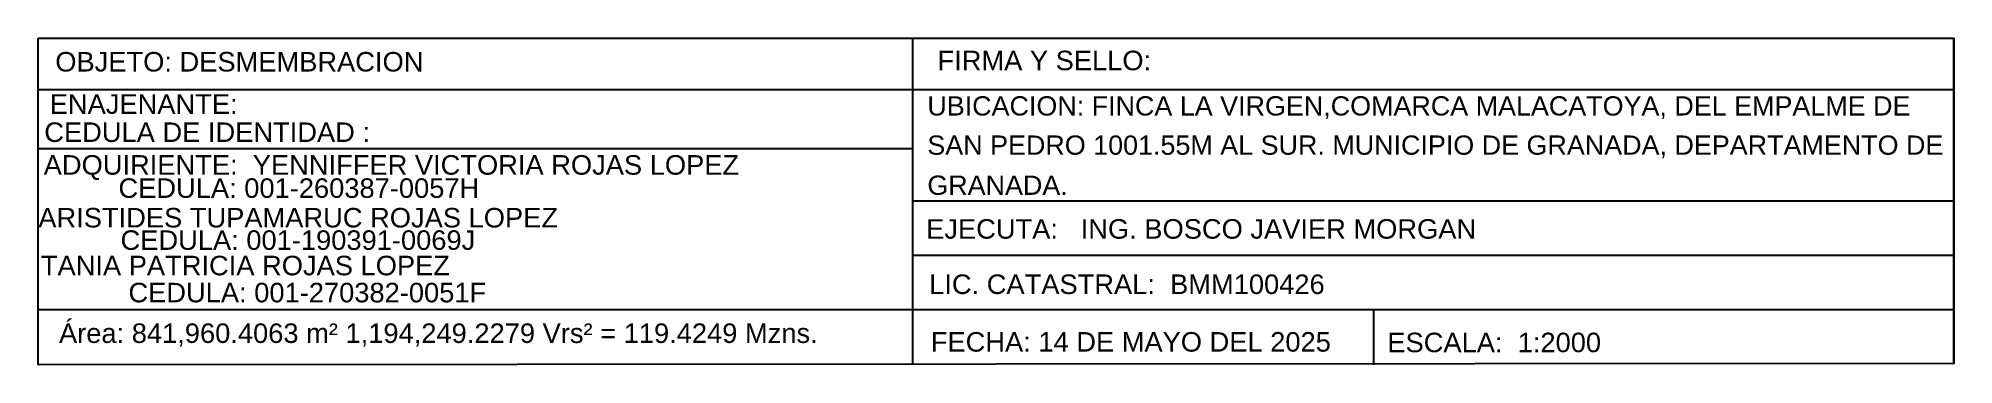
# Model space of a CAD drawing. Header units: metres. Extents: x 615852 to 645080, y 1301217 to 1325118.
# Drawn here: x 619106 to 619837, y 1313538 to 1313663 of the extents above; entities that cross this region are included whole.
import ezdxf

# ---------------------------------------------------------------- set-up
doc = ezdxf.new("R2010")
doc.units = ezdxf.units.M
doc.layers.add('CIRCULO PI', color=2, linetype='Continuous')
doc.layers.add('TEXTO 2', color=7, linetype='Continuous')
doc.styles.add('PI', font='arial.ttf', dxfattribs={"height": 0.4})

msp = doc.modelspace()

# ---------------------------------------------------------------- texts
at = {"layer": 'TEXTO 2', "color": 0, "style": 'PI'}
for s, height, p in [('OBJETO: DESMEMBRACION ', 7.4498031, (619112.8256, 1313650.26951, -0.09144)), ('FIRMA Y SELLO:', 7.4498031, (619449.50126, 1313650.7598, -0.09144)), ('ENAJENANTE:  ', 7.4498031, (619110.70531, 1313634.10846, -0.09144)), ('UBICACION: FINCA LA VIRGEN,COMARCA MALACATOYA, DEL EMPALME DE ', 7.3463337, (619445.62122, 1313633.47482, -0.09144)), ('CEDULA DE IDENTIDAD : ', 7.4498031, (619108.6194, 1313623.38837, -0.09144)), ('SAN PEDRO 1001.55M AL SUR. MUNICIPIO DE GRANADA, DEPARTAMENTO DE', 7.3463337, (619445.62122, 1313618.50949, -0.09144)), ('ADQUIRIENTE:  YENNIFFER VICTORIA ROJAS LOPEZ ', 7.4498031, (619108.40785, 1313610.8967, -0.09144)), ('GRANADA.', 7.346334, (619445.62122, 1313603.19835, -0.09144)), ('CEDULA: 001-260387-0057H', 7.4498031, (619136.94027, 1313602.04449, -0.09144)), ('ARISTIDES TUPAMARUC ROJAS LOPEZ', 7.4498031, (619106.34498, 1313590.75343, -0.09144)), ('CEDULA: 001-190391-0069J', 7.4498031, (619137.73626, 1313582.19882, -0.09144)), ('EJECUTA:   ING. BOSCO JAVIER MORGAN', 7.4498031, (619445.1732, 1313586.46442, -0.09144)), ('TANIA PATRICIA ROJAS LOPEZ', 7.4498031, (619107.32331, 1313572.49233)), ('CEDULA: 001-270382-0051F', 7.4498031, (619140.74559, 1313562.17407)), ('LIC. CATASTRAL:  BMM100426', 7.4498031, (619446.32455, 1313565.3469, -0.09144)), ('FECHA: 14 DE MAYO DEL 2025', 7.4498031, (619446.9407, 1313543.36063, -0.09144)), ('ESCALA:  1:2000 ', 7.4498031, (619621.17602, 1313543.12902, -0.09144))]:
    msp.add_text(s, height=height, dxfattribs=at).set_placement(p)
at = {"layer": 'TEXTO 2', "color": 0, "insert": (619114.24511, 1313554.11845, -0.09144), "char_height": 7.4498031, "width": 402.7533038, "attachment_point": 1, "style": 'PI'}
msp.add_mtext('Área: 841,960.4063 m² 1,194,249.2279 Vrs² = 119.4249 Mzns.', dxfattribs=at)

# ---------------------------------------------------------------- linework, layer by layer
at = {"layer": 'CIRCULO PI', "color": 0, "elevation": -0.09144}
msp.add_lwpolyline([(619106.34498, 1313662.94575), (619837.30599, 1313662.94575), (619837.30599, 1313538.78237), (619106.34498, 1313538.36885)], close=True, dxfattribs=at)
at = {"layer": 'TEXTO 2', "color": 0}
for p, q in [((619440.12413, 1313538.36885, -0.09144), (619440.12413, 1313662.53223, -0.09144)), ((619837.30599, 1313538.78237, -0.09144), (619837.30599, 1313662.94575, -0.09144)), ((619106.34498, 1313643.45908, -0.09144), (619837.30599, 1313643.45908, -0.09144)), ((619106.34498, 1313620.82451, -0.09144), (619440.12413, 1313620.82451, -0.09144)), ((619440.12413, 1313600.86406, -0.09144), (619837.30599, 1313600.86406, -0.09144)), ((619628.83187, 1313600.86406, -0.09144), (619837.30599, 1313600.86406, -0.09144)), ((619440.12413, 1313580.17016, -0.09144), (619837.30599, 1313580.17016, -0.09144)), ((619106.34498, 1313559.47627, -0.09144), (619837.30599, 1313559.47627, -0.09144)), ((619318.4234, 1313559.47627, -0.09144), (619837.30599, 1313559.47627, -0.09144)), ((619615.93895, 1313559.06274, -0.09144), (619615.93895, 1313538.36885, -0.09144))]:
    msp.add_line(p, q, dxfattribs=at)

msp.set_redraw_order([(e.dxf.handle, doc.entitydb.next_handle()) for e in msp.query("TEXT MTEXT ATTDEF DIMENSION ARC_DIMENSION")])  # texts and dimensions are drawn at this point

doc.saveas('drawing.dxf')
